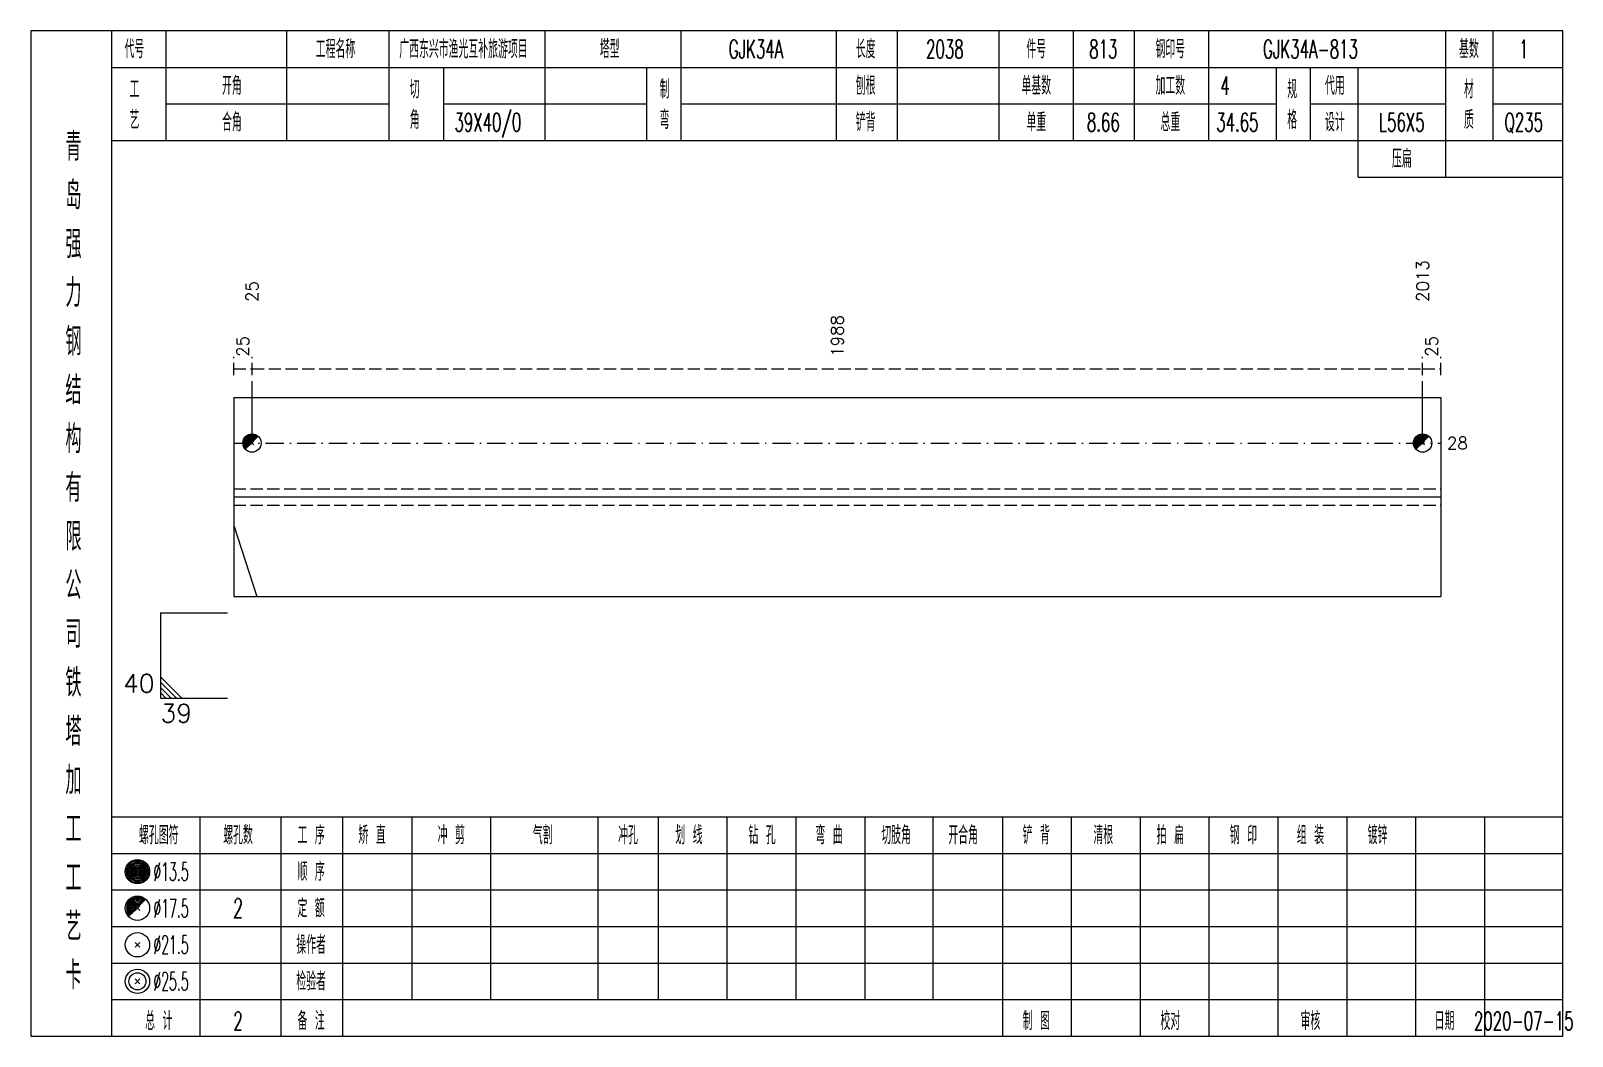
# Model space of a CAD drawing. Extents: x 0 to 2606, y -377 to 6479.
# Drawn here: x 1829.8 to 2082.7, y 2975 to 3140 of the extents above; entities that cross this region are included whole.
import ezdxf
from ezdxf.enums import TextEntityAlignment as Align

# ---------------------------------------------------------------- set-up
doc = ezdxf.new("R2010")
doc.units = 0
doc.header["$MEASUREMENT"] = 0
doc.linetypes.add('一点画线', pattern=[5.2, 3, -1, 0.2, -1])
doc.linetypes.add('虚线', pattern=[2.75, 2, -0.75])
doc.layers.get('0').update_dxf_attribs({"linetype": 'CONTINUOUS', "lineweight": 25})
doc.layers.add('1', color=7, linetype='CONTINUOUS', lineweight=25)
doc.layers.add('4', color=7, linetype='CONTINUOUS', lineweight=25)
doc.styles.get("Standard").update_dxf_attribs({"font": 'simplex.shx', "width": 0.7, "height": 3, "bigfont": 'gbhzfs.shx'})

msp = doc.modelspace()

# ---------------------------------------------------------------- texts
at = {"color": 7, "linetype": 'Continuous', "lineweight": 13}
for s, p in [('2013', (2058.2, 3095.5)), ('25', (1866.1, 3095.5))]:
    msp.add_text(s, height=2, rotation=90, dxfattribs=at).set_placement(p, align=Align.MIDDLE_LEFT)
at = {"color": 8, "linetype": 'Continuous', "lineweight": 9}
for s, p in [('1988', (1962.15, 3086.5)), ('25', (1864.6, 3086.5)), ('25', (2059.7, 3086.5))]:
    msp.add_text(s, height=2, rotation=90, dxfattribs=at).set_placement(p, align=Align.MIDDLE_LEFT)
at = {"color": 7, "linetype": 'Continuous', "lineweight": 13}
msp.add_text('28', height=2, dxfattribs=at).set_placement((2062.2, 3072.34), align=Align.MIDDLE_LEFT)
msp.add_text('40', height=3, dxfattribs=at).set_placement((1850.1, 3030.5), align=Align.BOTTOM_RIGHT)
msp.add_text('39', height=3, dxfattribs=at).set_placement((1851.1, 3029.5), align=Align.TOP_LEFT)
at = {"layer": '4', "color": 1, "linetype": 'Continuous', "lineweight": 13}
for s, height, width, p in [('代号', 3, 0.6, (1846.8, 3137)), ('工程名称', 3, 0.6, (1879.8, 3137)), ('广西东兴市渔光互补旅游项目', 3, 0.6, (1900.8, 3137)), ('塔型', 3, 0.6, (1924.8, 3137)), ('GJK34A', 3, 0.6, (1948.8, 3137)), ('长度', 3, 0.6, (1966.8, 3137)), ('2038', 3, 0.6, (1979.8, 3137)), ('件号', 3, 0.6, (1994.8, 3137)), ('813', 3, 0.6, (2005.8, 3137)), ('钢印号', 3, 0.6, (2016.8, 3137)), ('GJK34A-813', 3, 0.6, (2039.8, 3137)), ('基数', 3, 0.6, (2065.8, 3137)), ('1', 3, 0.6, (2074.8, 3137)), ('工', 3, 0.6, (1846.8, 3130.4)), ('开角', 3, 0.6, (1862.8, 3131)), ('切', 3, 0.6, (1892.8, 3130.4)), ('制', 3, 0.6, (1933.8, 3130.4)), ('刨根', 3, 0.6, (1966.8, 3131)), ('单基数', 3, 0.6, (1994.8, 3131)), ('加工数', 3, 0.6, (2016.8, 3131)), ('4', 3, 0.6, (2025.8, 3131)), ('规', 3, 0.6, (2036.8, 3130.4)), ('代用', 3, 0.6, (2043.8, 3131)), ('材', 3, 0.6, (2065.8, 3130.4)), ('艺', 3, 0.6, (1846.8, 3125.4)), ('合角', 3, 0.6, (1862.8, 3125)), ('角', 3, 0.6, (1892.8, 3125.4)), ('39X40/0', 3, 0.6, (1904.8, 3125)), ('弯', 3, 0.6, (1933.8, 3125.4)), ('铲背', 3, 0.6, (1966.8, 3125)), ('单重', 3, 0.6, (1994.8, 3125)), ('8.66', 3, 0.6, (2005.8, 3125)), ('总重', 3, 0.6, (2016.8, 3125)), ('34.65', 3, 0.6, (2027.8, 3125)), ('格', 3, 0.6, (2036.8, 3125.4)), ('设计', 3, 0.6, (2043.8, 3125)), ('L56X5', 3, 0.6, (2054.8, 3125)), ('质', 3, 0.6, (2065.8, 3125.4)), ('Q235', 3, 0.6, (2074.8, 3125)), ('青', 4.6, 0.8, (1836.8, 3121)), ('压扁', 3, 0.6, (2054.8, 3119)), ('岛', 4.6, 0.8, (1836.8, 3113)), ('强', 4.6, 0.8, (1836.8, 3105)), ('力', 4.6, 0.8, (1836.8, 3097)), ('钢', 4.6, 0.8, (1836.8, 3089)), ('结', 4.6, 0.8, (1836.8, 3081)), ('构', 4.6, 0.8, (1836.8, 3073)), ('有', 4.6, 0.8, (1836.8, 3065)), ('限', 4.6, 0.8, (1836.8, 3057)), ('公', 4.6, 0.8, (1836.8, 3049)), ('司', 4.6, 0.8, (1836.8, 3041)), ('铁', 4.6, 0.8, (1836.8, 3033)), ('塔', 4.6, 0.8, (1836.8, 3025)), ('加', 4.6, 0.8, (1836.8, 3017)), ('工', 4.6, 0.8, (1836.8, 3009)), ('螺孔图符', 3, 0.6, (1850.8, 3008)), ('螺孔数', 3, 0.6, (1863.8, 3008)), ('工 序', 3, 0.6, (1875.8, 3008)), ('矫 直', 3, 0.6, (1885.8, 3008)), ('冲 剪', 3, 0.6, (1898.8, 3008)), ('气割', 3, 0.6, (1913.8, 3008)), ('冲孔', 3, 0.6, (1927.8, 3008)), ('划 线', 3, 0.6, (1937.8, 3008)), ('钻 孔', 3, 0.6, (1949.8, 3008)), ('弯 曲', 3, 0.6, (1960.8, 3008)), ('切肢角', 3, 0.6, (1971.8, 3008)), ('开合角', 3, 0.6, (1982.8, 3008)), ('铲 背', 3, 0.6, (1994.8, 3008)), ('清根', 3, 0.6, (2005.8, 3008)), ('拍 扁', 3, 0.6, (2016.8, 3008)), ('钢 印', 3, 0.6, (2028.8, 3008)), ('组 装', 3, 0.6, (2039.8, 3008)), ('镀锌', 3, 0.6, (2050.8, 3008)), ('工', 4.6, 0.8, (1836.8, 3001)), ('%%C13.5', 3, 0.5, (1852.8, 3002)), ('顺 序', 3, 0.6, (1875.8, 3002)), ('%%C17.5', 3, 0.5, (1852.8, 2996)), ('2', 3.2, 0.6, (1863.8, 2996)), ('定 额', 3, 0.6, (1875.8, 2996)), ('艺', 4.6, 0.8, (1836.8, 2993)), ('%%C21.5', 3, 0.5, (1852.8, 2990)), ('操作者', 3, 0.6, (1875.8, 2990)), ('卡', 4.6, 0.8, (1836.8, 2985)), ('%%C25.5', 3, 0.5, (1852.8, 2984)), ('检验者', 3, 0.6, (1875.8, 2984)), ('总 计', 3, 0.6, (1850.8, 2977.5)), ('2', 3, 0.6, (1863.8, 2977.5)), ('备 注', 3, 0.6, (1875.8, 2977.5)), ('制 图', 3, 0.6, (1994.8, 2977.5)), ('校对', 3, 0.6, (2016.8, 2977.5)), ('审核', 3, 0.6, (2039.8, 2977.5)), ('日期', 3, 0.6, (2061.8, 2977.5)), ('2020-07-15', 3, 0.6, (2074.8, 2977.5))]:
    msp.add_text(s, height=height, dxfattribs=dict(at, width=width)).set_placement(p, align=Align.MIDDLE_CENTER)

# ---------------------------------------------------------------- linework, layer by layer
at = {"color": 8, "linetype": '虚线', "lineweight": 9}
for p, q in [((1863.1, 3083.5), (1863.1, 3086.5)), ((1866.1, 3083.5), (1866.1, 3086.5)), ((1866.1, 3083.5), (1866.1, 3086.5)), ((2058.2, 3083.5), (2058.2, 3086.5)), ((2058.2, 3083.5), (2058.2, 3086.5)), ((2061.2, 3083.5), (2061.2, 3086.5)), ((1863.1, 3084.5), (1866.1, 3084.5)), ((1866.1, 3084.5), (2058.2, 3084.5)), ((2058.2, 3084.5), (2061.2, 3084.5))]:
    msp.add_line(p, q, dxfattribs=at)
at = {"color": 7, "linetype": 'Continuous', "lineweight": 13}
for p, q in [((1866.1, 3072.34), (1866.1, 3082.5)), ((2058.2, 3072.34), (2058.2, 3082.5)), ((1863.1, 3058.83), (1866.89, 3047.16)), ((1851.1, 3044.5), (1862.1, 3044.5)), ((1851.1, 3044.5), (1851.1, 3030.5)), ((1854.6, 3030.5), (1851.1, 3034)), ((1853.72, 3030.5), (1851.1, 3033.12)), ((1852.85, 3030.5), (1851.1, 3032.25)), ((1851.97, 3030.5), (1851.1, 3031.38)), ((1851.1, 3030.5), (1862.1, 3030.5))]:
    msp.add_line(p, q, dxfattribs=at)
at = {"color": 7, "linetype": 'Continuous', "lineweight": 18}
for p, q in [((1863.1, 3079.84), (1863.1, 3047.16)), ((1863.1, 3079.84), (2061.2, 3079.84)), ((2061.2, 3079.84), (2061.2, 3047.16)), ((1863.1, 3063.5), (2061.2, 3063.5))]:
    msp.add_line(p, q, dxfattribs=at)
at = {"color": 3, "linetype": '一点画线', "lineweight": 13}
msp.add_line((1863.1, 3072.34), (2061.2, 3072.34), dxfattribs=at)
at = {"color": 7, "linetype": 'Continuous', "lineweight": 0}
for p, q in [((1865.8, 3072.04), (1866.4, 3072.64)), ((1865.8, 3072.64), (1866.4, 3072.04)), ((2057.9, 3072.04), (2058.5, 3072.64)), ((2057.9, 3072.64), (2058.5, 3072.04))]:
    msp.add_line(p, q, dxfattribs=at)
at = {"color": 1, "linetype": '虚线', "lineweight": 18}
for p, q in [((1863.1, 3064.84), (2061.2, 3064.84)), ((1863.1, 3062.16), (2061.2, 3062.16))]:
    msp.add_line(p, q, dxfattribs=at)
at = {"color": 7, "linetype": 'Continuous', "lineweight": 13}
for centre in [(1866.1, 3072.34), (2058.2, 3072.34)]:
    msp.add_circle(centre, 1.5, dxfattribs=at)
for centre, radius in [((1866.1, 3072.34), 1.35), ((1866.1, 3072.34), 1.2), ((1866.1, 3072.34), 1.05), ((2058.2, 3072.34), 1.35), ((2058.2, 3072.34), 1.2), ((2058.2, 3072.34), 1.05), ((1866.1, 3072.34), 0.9), ((1866.1, 3072.34), 0.75), ((1866.1, 3072.34), 0.6), ((1866.1, 3072.34), 0.45), ((1866.1, 3072.34), 0.3), ((1866.1, 3072.34), 0.15), ((2058.2, 3072.34), 0.9), ((2058.2, 3072.34), 0.75), ((2058.2, 3072.34), 0.6), ((2058.2, 3072.34), 0.45), ((2058.2, 3072.34), 0.3), ((2058.2, 3072.34), 0.15)]:
    msp.add_arc(centre, radius, 45, 225, dxfattribs=at)
at = {"layer": '1', "color": 7, "linetype": 'Continuous', "lineweight": 18}
msp.add_line((1863.1, 3047.16), (2061.2, 3047.16), dxfattribs=at)
at = {"layer": '4', "color": 1, "linetype": 'Continuous', "lineweight": 18}
for p, q in [((1843.1, 2975), (1843.1, 3140)), ((1852, 3122), (1852, 3140)), ((1871.8, 3122), (1871.8, 3140)), ((1888.6, 3122), (1888.6, 3140)), ((1914.2, 3122), (1914.2, 3140)), ((1936.5, 3122), (1936.5, 3140)), ((1962, 3122), (1962, 3140)), ((1972, 3122), (1972, 3140)), ((1988.7, 3122), (1988.7, 3140)), ((2000.9, 3122), (2000.9, 3140)), ((2010.9, 3122), (2010.9, 3140)), ((2023.1, 3122), (2023.1, 3140)), ((2062, 3116), (2062, 3140)), ((2069.8, 3122), (2069.8, 3140)), ((1843.1, 3134), (2081.2, 3134)), ((1897.6, 3122), (1897.6, 3134)), ((1930.9, 3122), (1930.9, 3134)), ((2034.2, 3122), (2034.2, 3134)), ((2039.8, 3122), (2039.8, 3134)), ((2047.6, 3116), (2047.6, 3134)), ((1852, 3128), (1888.6, 3128)), ((1897.6, 3128), (1930.9, 3128)), ((1936.5, 3128), (2034.2, 3128)), ((2039.8, 3128), (2062, 3128)), ((2069.8, 3128), (2081.2, 3128)), ((1843.1, 3122), (2081.2, 3122)), ((2047.6, 3116), (2081.2, 3116)), ((1843.1, 3011), (2081.2, 3011)), ((1857.6, 2975), (1857.6, 3011)), ((1870.9, 2975), (1870.9, 3011)), ((1881, 2975), (1881, 3011)), ((1892.4, 2981), (1892.4, 3011)), ((1905.3, 2981), (1905.3, 3011)), ((1922.9, 2981), (1922.9, 3011)), ((1932.8, 2981), (1932.8, 3011)), ((1944.1, 2981), (1944.1, 3011)), ((1955.4, 2981), (1955.4, 3011)), ((1966.7, 2981), (1966.7, 3011)), ((1977.9, 2981), (1977.9, 3011)), ((1989.3, 2981), (1989.3, 3011)), ((2000.6, 2981), (2000.6, 3011)), ((2011.9, 2981), (2011.9, 3011)), ((2023.2, 2981), (2023.2, 3011)), ((2034.5, 2981), (2034.5, 3011)), ((2045.8, 2981), (2045.8, 3011)), ((2057.1, 2981), (2057.1, 3011)), ((2068.4, 2981), (2068.4, 3011)), ((1843.1, 3005), (2081.2, 3005)), ((1843.1, 2999), (2081.2, 2999)), ((1843.1, 2993), (2081.2, 2993)), ((1843.1, 2987), (2081.2, 2987)), ((1843.1, 2981), (2081.2, 2981)), ((1989.3, 2975), (1989.3, 2981)), ((2000.6, 2975), (2000.6, 2981)), ((2011.9, 2975), (2011.9, 2981)), ((2023.2, 2975), (2023.2, 2981)), ((2034.5, 2975), (2034.5, 2981)), ((2045.8, 2975), (2045.8, 2981)), ((2057.1, 2975), (2057.1, 2981)), ((2068.4, 2975), (2068.4, 2981))]:
    msp.add_line(p, q, dxfattribs=at)
at = {"layer": '4', "color": 7, "linetype": 'Continuous', "lineweight": 13}
for p, q in [((1847.1, 3001.8), (1847.5, 3002.2)), ((1847.5, 3001.8), (1847.1, 3002.2)), ((1846.9, 2989.6), (1847.7, 2990.4)), ((1847.7, 2989.6), (1846.9, 2990.4)), ((1846.9, 2983.6), (1847.7, 2984.4)), ((1847.7, 2983.6), (1846.9, 2984.4))]:
    msp.add_line(p, q, dxfattribs=at)
at = {"layer": '4', "color": 7, "linetype": 'Continuous', "lineweight": 0}
for p, q in [((1846.9, 2995.6), (1847.7, 2996.4)), ((1846.9, 2996.4), (1847.7, 2995.6))]:
    msp.add_line(p, q, dxfattribs=at)
at = {"layer": '4', "color": 1, "linetype": 'Continuous', "lineweight": 18}
msp.add_lwpolyline([(1829.8, 3140), (1829.8, 2975), (2081.2, 2975), (2081.2, 3140)], close=True, dxfattribs=at)
at = {"layer": '4', "color": 7, "linetype": 'Continuous', "lineweight": 13}
for centre, radius in [((1847.3, 3002), 2), ((1847.3, 3002), 1.8), ((1847.3, 3002), 1.6), ((1847.3, 3002), 1.4), ((1847.3, 3002), 1.2), ((1847.3, 3002), 1), ((1847.3, 3002), 0.8), ((1847.3, 3002), 0.6), ((1847.3, 3002), 0.4), ((1847.3, 3002), 0.2), ((1847.3, 2996), 2), ((1847.3, 2990), 2), ((1847.3, 2984), 2), ((1847.3, 2984), 1.4)]:
    msp.add_circle(centre, radius, dxfattribs=at)
for radius in [1.8, 1.6, 1.4, 1.2, 1, 0.8, 0.6, 0.4, 0.2]:
    msp.add_arc((1847.3, 2996), radius, 45, 225, dxfattribs=at)

msp.set_redraw_order([(e.dxf.handle, doc.entitydb.next_handle()) for e in msp.query("TEXT MTEXT ATTDEF DIMENSION ARC_DIMENSION")])  # texts and dimensions are drawn at this point

doc.saveas('drawing.dxf')
